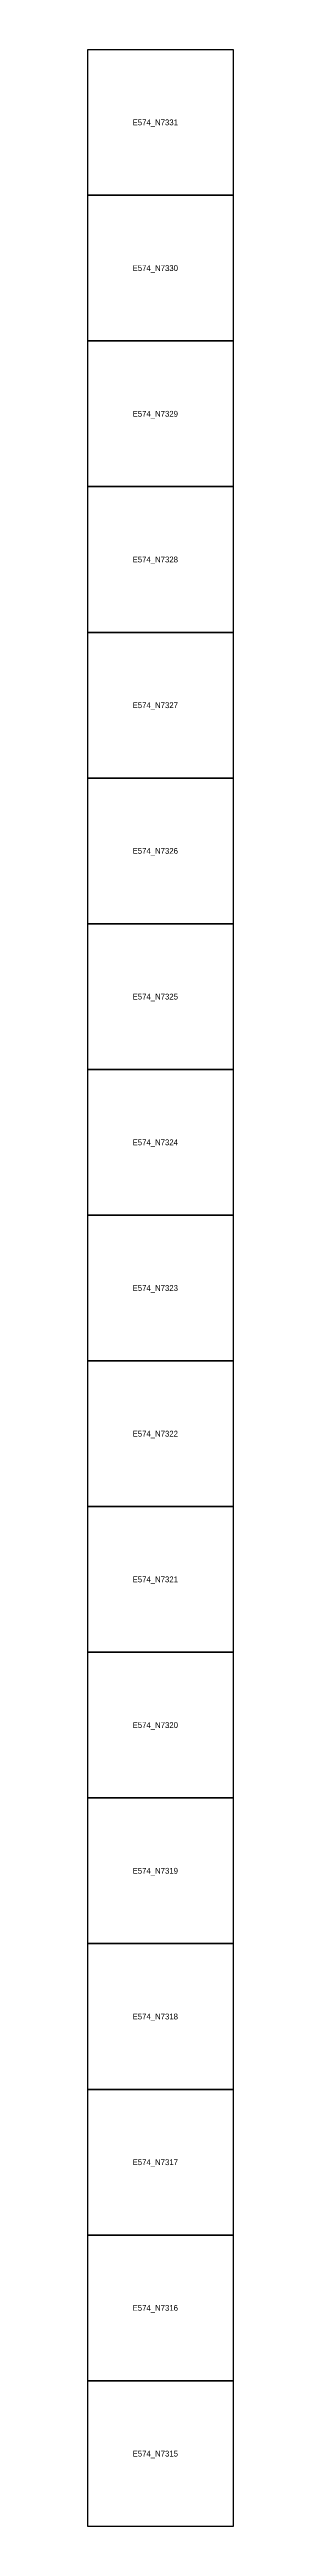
# Model space of a CAD drawing. Extents: x 546000 to 599000, y 7210000 to 7363000.
# Drawn here: x 574000 to 575000, y 7315000 to 7332000 of the extents above; entities that cross this region are included whole.
import ezdxf

# ---------------------------------------------------------------- set-up
doc = ezdxf.new("R2010")
doc.units = 0
doc.layers.add('FEATUREATTRIBS', color=7, linetype='Continuous')

msp = doc.modelspace()

# ---------------------------------------------------------------- linework, layer by layer
at = {"layer": 'FEATUREATTRIBS'}
for points in [[(574000, 7331000), (574000, 7332000), (575000, 7332000), (575000, 7331000)], [(574000, 7330000), (574000, 7331000), (575000, 7331000), (575000, 7330000)], [(574000, 7329000), (574000, 7330000), (575000, 7330000), (575000, 7329000)], [(574000, 7328000), (574000, 7329000), (575000, 7329000), (575000, 7328000)], [(574000, 7327000), (574000, 7328000), (575000, 7328000), (575000, 7327000)], [(574000, 7326000), (574000, 7327000), (575000, 7327000), (575000, 7326000)], [(574000, 7325000), (574000, 7326000), (575000, 7326000), (575000, 7325000)], [(574000, 7324000), (574000, 7325000), (575000, 7325000), (575000, 7324000)], [(574000, 7323000), (574000, 7324000), (575000, 7324000), (575000, 7323000)], [(574000, 7322000), (574000, 7323000), (575000, 7323000), (575000, 7322000)], [(574000, 7321000), (574000, 7322000), (575000, 7322000), (575000, 7321000)], [(574000, 7320000), (574000, 7321000), (575000, 7321000), (575000, 7320000)], [(574000, 7319000), (574000, 7320000), (575000, 7320000), (575000, 7319000)], [(574000, 7318000), (574000, 7319000), (575000, 7319000), (575000, 7318000)], [(574000, 7317000), (574000, 7318000), (575000, 7318000), (575000, 7317000)], [(574000, 7316000), (574000, 7317000), (575000, 7317000), (575000, 7316000)], [(574000, 7315000), (574000, 7316000), (575000, 7316000), (575000, 7315000)]]:
    msp.add_lwpolyline(points, close=True, dxfattribs=at)

# ---------------------------------------------------------------- texts
for s, p in [('E574_N7331', (574308, 7331480)), ('E574_N7330', (574308, 7330480)), ('E574_N7329', (574308, 7329480)), ('E574_N7328', (574308, 7328480)), ('E574_N7327', (574308, 7327480)), ('E574_N7326', (574308, 7326480)), ('E574_N7325', (574308, 7325480)), ('E574_N7324', (574308, 7324480)), ('E574_N7323', (574308, 7323480)), ('E574_N7322', (574308, 7322480)), ('E574_N7321', (574308, 7321480)), ('E574_N7320', (574308, 7320480)), ('E574_N7319', (574308, 7319480)), ('E574_N7318', (574308, 7318480)), ('E574_N7317', (574308, 7317480)), ('E574_N7316', (574308, 7316480)), ('E574_N7315', (574308, 7315480))]:
    msp.add_text(s, height=40, dxfattribs=at).set_placement(p)

doc.saveas('drawing.dxf')
